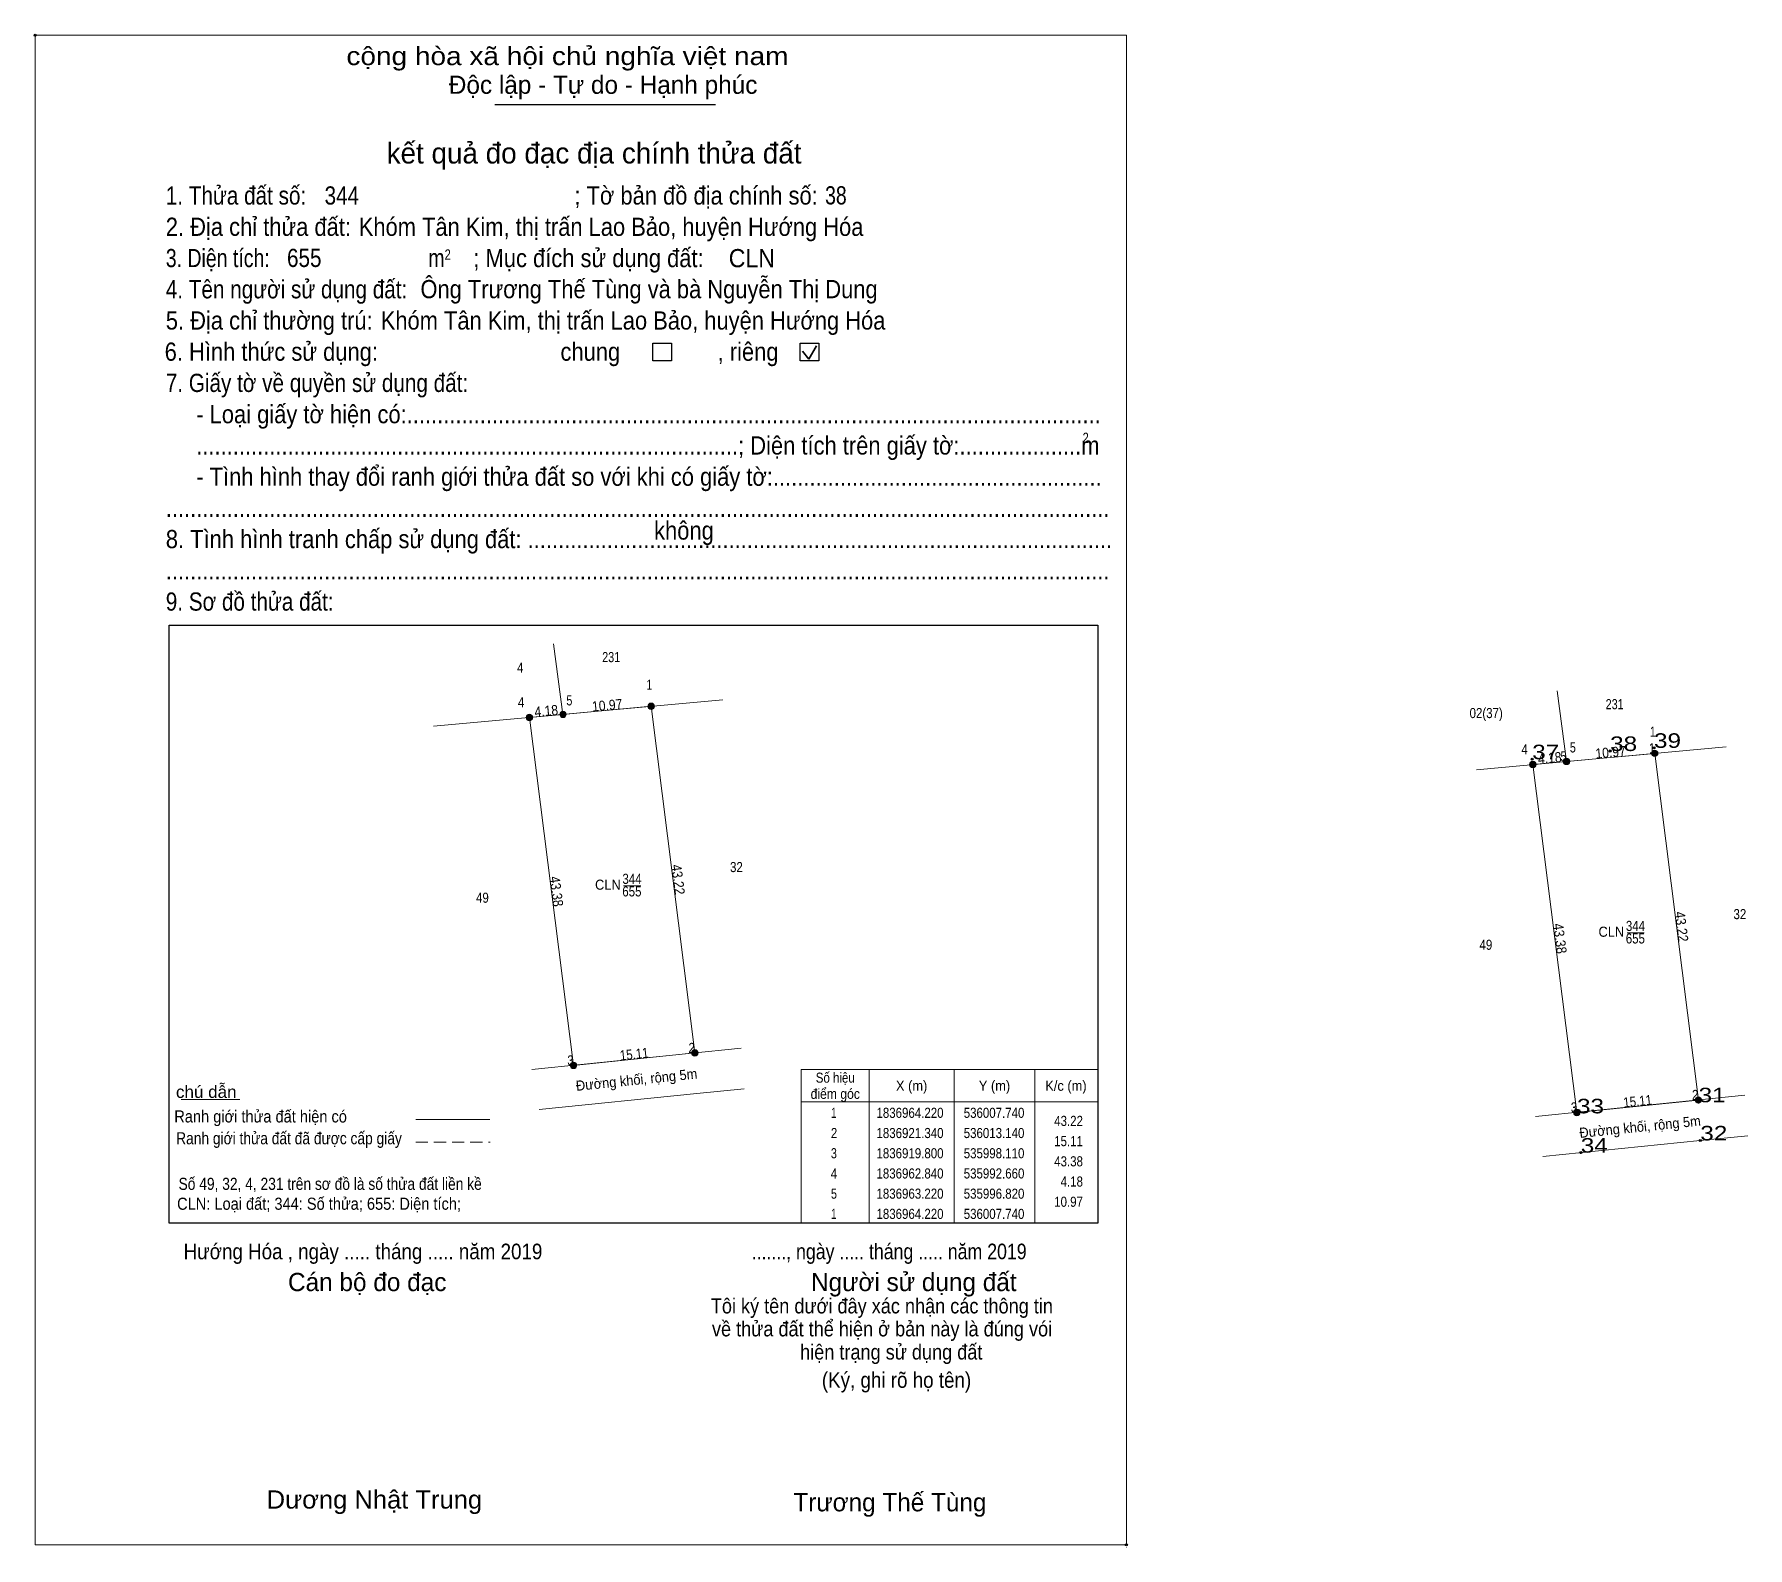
# Model space of a CAD drawing. Header units: metres. Extents: x 535570 to 536019, y 1836866 to 1837053.
# Drawn here: x 535807.2 to 536019.2, y 1836866 to 1837053.2 of the extents above; entities that cross this region are included whole.
import ezdxf
from ezdxf.enums import TextEntityAlignment as Align

# ---------------------------------------------------------------- set-up
doc = ezdxf.new("R2010")
doc.units = ezdxf.units.M
doc.header["$LTSCALE"] = 0.5
doc.header["$PDMODE"] = 32
doc.header["$PDSIZE"] = 0.25
doc.linetypes.add('MEDIUM_DASHED', pattern=[4.5, 3, -1.5])
for name, color, linetype, lineweight in [('1', 7, 'Continuous', 13), ('10', 7, 'Continuous', 13), ('17', 7, 'Continuous', 13), ('2', 7, 'Continuous', 25), ('36', 7, 'Continuous', 13), ('6', 7, 'Continuous', 13), ('63', 7, 'Continuous', 13)]:
    doc.layers.add(name, color=color, linetype=linetype, lineweight=lineweight)
doc.layers.add('12', color=7, linetype='Continuous')
doc.layers.add('7', color=7, linetype='Continuous')

msp = doc.modelspace()

# ---------------------------------------------------------------- texts
at = {"layer": '1'}
for s, width, p in [('CLN', 0.95, (535878.205, 1836947.35)), ('344', 0.85, (535881.19, 1836948.07)), ('655', 0.85, (535881.175, 1836946.52)), ('CLN', 0.95, (536002.375, 1836941.53)), ('344', 0.85, (536005.36, 1836942.25)), ('655', 0.85, (536005.345, 1836940.7))]:
    msp.add_text(s, height=1.25, dxfattribs=dict(at, width=width)).set_placement(p, align=Align.CENTER)
at = {"layer": '12', "width": 1.25}
for s, p in [('38', (536002.22, 1836964.51)), ('39', (536007.65, 1836964.9)), ('37', (535992.58, 1836963.49)), ('33', (535998.12, 1836919.69)), ('31', (536013.17, 1836921.06)), ('32', (536013.38, 1836916.34)), ('34', (535998.59, 1836914.83))]:
    msp.add_text(s, height=1.8, dxfattribs=at).set_placement(p)
at = {"layer": '2'}
for s, height, width, p in [('cộng hòa xã hội chủ nghĩa việt nam', 2.253, 1.15, (535845.85, 1837049.35)), ('1. Thửa đất số:', 2.253, 0.85, (535823.5, 1837032.1)), ('344', 2.25, 0.85, (535843.15, 1837032.1)), ('; Tờ bản đồ địa chính số:', 2.253, 0.9, (535874.06, 1837032.1)), ('38', 2.25, 0.8, (535905.08, 1837032.12)), ('2. Địa chỉ thửa đất:', 2.253, 0.9, (535823.5, 1837028.23)), ('Khóm Tân Kim, thị trấn Lao Bảo, huyện Hướng Hóa', 2.25, 0.9, (535847.38, 1837028.23)), ('3. Diện tích:', 2.253, 0.8, (535823.5, 1837024.36)), ('655', 2.25, 0.85, (535838.5, 1837024.38)), ('m', 2.253, 0.8, (535855.98, 1837024.36)), ('2', 1.288, 0.8, (535858, 1837025.27)), ('; Mục đích sử dụng đất:', 2.253, 0.9, (535861.56, 1837024.36)), ('CLN', 2.25, 0.95, (535893.16, 1837024.35)), ('4. Tên người sử dụng đất:', 2.253, 0.85, (535823.5, 1837020.5)), ('Ông Trương Thế Tùng và bà Nguyễn Thị Dung', 2.25, 0.9, (535855.01, 1837020.52)), ('5. Địa chỉ thường trú:', 2.253, 0.9, (535823.5, 1837016.64)), ('Khóm Tân Kim, thị trấn Lao Bảo, huyện Hướng Hóa', 2.25, 0.9, (535850.1, 1837016.64)), ('6. Hình thức sử dụng:', 2.253, 0.9, (535823.36, 1837012.78)), ('chung                , riêng', 2.253, 0.9, (535872.34, 1837012.78)), ('7. Giấy tờ về quyền sử dụng đất:', 2.253, 0.85, (535823.5, 1837008.92)), ('     - Loại giấy tờ hiện có:..................................................................................................................', 2.253, 0.9, (535823.5, 1837005.05)), ('     .........................................................................................; Diện tích trên giấy tờ:....................m', 2.253, 0.9, (535823.5, 1837001.18)), ('2', 1.288, 0.8, (535936.95, 1837002.6)), ('     - Tình hình thay đổi ranh giới thửa đất so với khi có giấy tờ:......................................................', 2.253, 0.9, (535823.5, 1836997.32)), ('...........................................................................................................................................................', 2.253, 0.9, (535823.5, 1836993.46)), ('8. Tình hình tranh chấp sử dụng đất: ................................................................................................', 2.253, 0.9, (535823.5, 1836989.6)), ('không', 2.254, 0.9, (535883.92, 1836990.66)), ('...........................................................................................................................................................', 2.253, 0.9, (535823.5, 1836985.74)), ('9. Sơ đồ thửa đất:', 2.253, 0.85, (535823.5, 1836981.87)), ('Hướng Hóa , ngày ..... tháng ..... năm 2019', 1.93, 0.9, (535825.7, 1836901.64)), ('......., ngày ..... tháng ..... năm 2019', 1.93, 0.85, (535896, 1836901.64)), ('(Ký, ghi rõ họ tên)', 1.932, 0.9, (535904.68, 1836885.74)), ('Dương Nhật Trung', 2.25, 1.05, (535835.98, 1836870.8))]:
    msp.add_text(s, height=height, dxfattribs=dict(at, width=width)).set_placement(p)
for s, height, p in [('Độc lập - Tự do - Hạnh phúc', 2.253, (535858.52, 1837045.8)), ('Cán bộ đo đạc', 2.254, (535838.62, 1836897.7)), ('Người sử dụng đất', 2.253, (535903.34, 1836897.7)), ('Trương Thế Tùng', 2.25, (535901.16, 1836870.46))]:
    msp.add_text(s, height=height, dxfattribs=at).set_placement(p)
for s, height, p in [('kết quả đo đạc địa chính thửa đất', 2.576, (535876.495, 1837037.18)), ('.', 0.644, (535942.3486, 1836865.96))]:
    msp.add_text(s, height=height, dxfattribs=at).set_placement(p, align=Align.CENTER)
at = {"layer": '2', "width": 0.9}
for s, p in [('Tôi ký tên dưới đây xác nhận các thông tin', (535912.11, 1836894.94)), ('về thửa đất thể hiện ở bản này là đúng vói', (535912.13, 1836892.1)), ('hiện trạng sử dụng đất', (535913.27, 1836889.24))]:
    msp.add_text(s, height=1.862, dxfattribs=at).set_placement(p, align=Align.CENTER)
at = {"layer": '6'}
for s, width, p in [('chú dẫn', 1.05, (535824.76, 1836921.6)), ('Ranh giới thửa đất hiện có ', 0.9, (535824.55, 1836918.56)), ('Ranh giới thửa đất đã được cấp giấy', 0.85, (535824.78, 1836915.86)), ('Số 49, 32, 4, 231 trên sơ đồ là số thửa đất liền kề', 0.85, (535825.08, 1836910.22)), ('CLN: Loại đất; 344: Số thửa; 655: Diện tích;', 0.9, (535824.9, 1836907.76))]:
    msp.add_text(s, height=1.5, dxfattribs=dict(at, width=width)).set_placement(p)
at = {"layer": '63'}
for s, width, p in [('231', 0.8, (535879.73, 1836975.5)), (' 4', 0.85, (535867.76, 1836974.2)), (' 1', 0.75, (535883.68, 1836972.09)), (' 4', 0.85, (535867.86, 1836969.91)), (' 5', 0.8, (535873.81, 1836970.15)), ('02(37)', 0.85, (535988.94, 1836968.58)), ('231', 0.8, (536003.9, 1836969.68)), (' 5', 0.8, (535997.98, 1836964.33)), (' 1', 0.75, (536007.85, 1836966.27)), (' 4', 0.85, (535992.03, 1836964.09)), (' 5', 0.8, (535996.82, 1836963.22)), (' 1', 0.75, (536007.74, 1836964.22)), ('32', 0.85, (535894.9, 1836949.53)), ('49', 0.85, (535863.47, 1836945.74)), ('32', 0.85, (536019.07, 1836943.71)), ('49', 0.85, (535987.64, 1836939.92)), (' 2', 0.85, (535888.97, 1836927.16)), (' 3', 0.8, (535873.94, 1836925.62)), (' 3', 0.8, (535998.11, 1836919.8)), (' 2', 0.85, (536013.14, 1836921.34)), ('43.22', 0.85, (535936.99, 1836918.13)), ('15.11', 0.85, (535936.99, 1836915.63)), ('43.38', 0.85, (535936.99, 1836913.13)), ('4.18', 0.85, (535936.99, 1836910.63)), ('10.97', 0.85, (535936.99, 1836908.13))]:
    msp.add_text(s, height=1.25, dxfattribs=dict(at, width=width)).set_placement(p, align=Align.RIGHT)
for s, rotation, width, p in [('4.18', 5.219, 0.9, (535870.6331, 1836968.8509)), ('10.97', 5.232, 0.9, (535878.173, 1836969.5488)), ('4.18', 5.219, 0.9, (535994.8031, 1836963.0309)), ('10.97', 5.232, 0.9, (536002.338, 1836963.7283)), ('43.38', 277.217, 0.9, (535871.2251, 1836947.0635)), ('43.22', 277.178, 0.9, (535886.2757, 1836948.5281)), ('43.22', 277.178, 0.9, (536010.4464, 1836942.7031)), ('43.38', 277.217, 0.9, (535995.3951, 1836941.2435)), ('15.11', 5.85, 0.85, (535881.5213, 1836926.3946)), ('Đường khối, rộng 5m', 5.827, 0.95, (535881.8165, 1836923.2301)), ('15.11', 5.85, 0.85, (536005.6913, 1836920.5746)), ('Đường khối, rộng 5m', 5.827, 0.95, (536005.9865, 1836917.4101))]:
    msp.add_text(s, height=1.25, rotation=rotation, dxfattribs=dict(at, width=width)).set_placement(p, align=Align.CENTER)
for s, width, p in [('Số hiệu', 0.85, (535906.34, 1836923.48)), ('X (m)', 0.95, (535915.79, 1836922.48)), ('Y (m)', 0.95, (535926.045, 1836922.48)), ('K/c (m)', 0.95, (535934.885, 1836922.48)), ('điểm góc', 0.9, (535906.34, 1836921.48)), (' 1', 0.75, (535905.99, 1836919.13)), ('1836964.220', 0.85, (535915.59, 1836919.13)), ('536007.740', 0.85, (535925.99, 1836919.13)), (' 2', 0.85, (535905.995, 1836916.63)), ('1836921.340', 0.85, (535915.59, 1836916.63)), ('536013.140', 0.85, (535925.99, 1836916.63)), (' 3', 0.8, (535905.985, 1836914.13)), ('1836919.800', 0.85, (535915.59, 1836914.13)), ('535998.110', 0.85, (535925.99, 1836914.13)), (' 4', 0.85, (535905.99, 1836911.63)), ('1836962.840', 0.85, (535915.59, 1836911.63)), ('535992.660', 0.85, (535925.99, 1836911.63)), ('1836963.220', 0.85, (535915.59, 1836909.13)), ('535996.820', 0.85, (535925.99, 1836909.13)), (' 5', 0.8, (535905.995, 1836909.13)), (' 1', 0.75, (535905.99, 1836906.63)), ('1836964.220', 0.85, (535915.59, 1836906.63)), ('536007.740', 0.85, (535925.99, 1836906.63))]:
    msp.add_text(s, height=1.25, dxfattribs=dict(at, width=width)).set_placement(p, align=Align.CENTER)

# ---------------------------------------------------------------- hatches: boundary and pattern name
at = {"layer": '63'}
for points in [[(535883.97, 1836970.04, 1), (535883.17, 1836970.04, 1)], [(535868.89, 1836968.66, 1), (535868.09, 1836968.66, 1)], [(535873.05, 1836969.04, 1), (535872.25, 1836969.04, 1)], [(535997.22, 1836963.22, 1), (535996.42, 1836963.22, 1)], [(536008.14, 1836964.22, 1), (536007.34, 1836964.22, 1)], [(535993.06, 1836962.84, 1), (535992.26, 1836962.84, 1)], [(535889.37, 1836927.16, 1), (535888.57, 1836927.16, 1)], [(535874.34, 1836925.62, 1), (535873.54, 1836925.62, 1)], [(536013.54, 1836921.34, 1), (536012.74, 1836921.34, 1)], [(535998.51, 1836919.8, 1), (535997.71, 1836919.8, 1)]]:
    msp.add_hatch(color=256, dxfattribs=at).paths.add_polyline_path(points)

# ---------------------------------------------------------------- linework, layer by layer
at = {"layer": '1'}
for points in [[(535883.57, 1836970.04), (535888.97, 1836927.16), (535873.94, 1836925.62), (535868.49, 1836968.66), (535872.65, 1836969.04)], [(536007.74, 1836964.22), (536013.14, 1836921.34), (535998.11, 1836919.8), (535992.66, 1836962.84), (535996.82, 1836963.22)]]:
    msp.add_lwpolyline(points, close=True, dxfattribs=at)
at = {"layer": '10'}
for p, q in [((535883.57, 1836970.04), (535888.97, 1836927.16)), ((535873.94, 1836925.62), (535868.49, 1836968.66)), ((536007.74, 1836964.22), (536013.14, 1836921.34)), ((535998.11, 1836919.8), (535992.66, 1836962.84)), ((535868.81, 1836925.1), (535894.71, 1836927.74)), ((535992.98, 1836919.28), (536018.88, 1836921.92))]:
    msp.add_line(p, q, dxfattribs=at)
for points in [[(535869.71, 1836920.17), (535889.21, 1836922.16), (535895.08, 1836922.73)], [(535993.88, 1836914.35), (536013.38, 1836916.34), (536019.25, 1836916.91)]]:
    msp.add_lwpolyline(points, dxfattribs=at)
at = {"layer": '17'}
msp.add_line((535825.42, 1836921.39), (535832.66, 1836921.39), dxfattribs=at)
at = {"layer": '2'}
for p, q in [((535864.22, 1837044.48), (535891.52, 1837044.48)), ((535823.91, 1836980.09), (535938.84, 1836980.09)), ((535938.84, 1836980.09), (535938.84, 1836906.1))]:
    msp.add_line(p, q, dxfattribs=at)
at = {"layer": '2', "lineweight": 35}
for p, q in [((535903.06, 1837012.96), (535904, 1837014.63)), ((535902.3, 1837013.96), (535903.06, 1837012.96))]:
    msp.add_line(p, q, dxfattribs=at)
at = {"layer": '2', "lineweight": 13}
msp.add_lwpolyline([(535807.35, 1837053.04), (535942.36, 1837053.04), (535942.36, 1836866.31), (535807.35, 1836866.31)], close=True, dxfattribs=at)
at = {"layer": '2'}
for points in [[(535883.75, 1837014.96), (535886.07, 1837014.96), (535886.07, 1837012.79), (535883.75, 1837012.79)], [(535901.99, 1837014.96), (535904.31, 1837014.96), (535904.31, 1837012.79), (535901.99, 1837012.79)]]:
    msp.add_lwpolyline(points, close=True, dxfattribs=at)
msp.add_lwpolyline([(535938.84, 1836906.1), (535823.91, 1836906.1), (535823.91, 1836980.09)], dxfattribs=at)
for p in [(535807.35, 1837053.04), (535942.36, 1836866.31)]:
    msp.add_point(p, dxfattribs=at)
at = {"layer": '36'}
for p, q in [((535872.65, 1836969.04), (535871.48, 1836977.78)), ((535996.82, 1836963.22), (535995.65, 1836971.96)), ((535856.63, 1836967.57), (535892.43, 1836970.85)), ((535985.67, 1836962.2), (536016.6, 1836965.03))]:
    msp.add_line(p, q, dxfattribs=at)
at = {"layer": '6'}
msp.add_line((535854.44, 1836918.93), (535863.58, 1836918.93), dxfattribs=at)
at = {"layer": '6', "linetype": 'MEDIUM_DASHED'}
msp.add_line((535854.43, 1836916.12), (535863.63, 1836916.12), dxfattribs=at)
at = {"layer": '63'}
for p, q in [((535880.15, 1836947.85), (535882.27, 1836947.85)), ((536004.32, 1836942.03), (536006.44, 1836942.03)), ((535910.54, 1836925.1), (535910.54, 1836906.1)), ((535921.04, 1836925.1), (535921.04, 1836906.1)), ((535931.04, 1836925.1), (535931.04, 1836906.1)), ((535902.14, 1836921.1), (535938.84, 1836921.1))]:
    msp.add_line(p, q, dxfattribs=at)
msp.add_lwpolyline([(535902.14, 1836925.1), (535938.84, 1836925.1), (535938.84, 1836906.1), (535902.14, 1836906.1)], close=True, dxfattribs=at)
for centre in [(535883.57, 1836970.04), (535868.49, 1836968.66), (535872.65, 1836969.04), (535996.82, 1836963.22), (536007.74, 1836964.22), (535992.66, 1836962.84), (535888.97, 1836927.16), (535873.94, 1836925.62), (536013.14, 1836921.34), (535998.11, 1836919.8)]:
    msp.add_circle(centre, 0.4, dxfattribs=at)
at = {"layer": '7'}
for p in [(535992.58, 1836963.49), (536002.22, 1836964.51), (536007.65, 1836964.9), (536013.17, 1836921.06), (535998.12, 1836919.69), (535998.59, 1836914.83), (536013.38, 1836916.34)]:
    msp.add_point(p, dxfattribs=at)

msp.set_redraw_order([(e.dxf.handle, doc.entitydb.next_handle()) for e in msp.query("TEXT MTEXT ATTDEF DIMENSION ARC_DIMENSION")])  # texts and dimensions are drawn at this point

doc.saveas('drawing.dxf')
